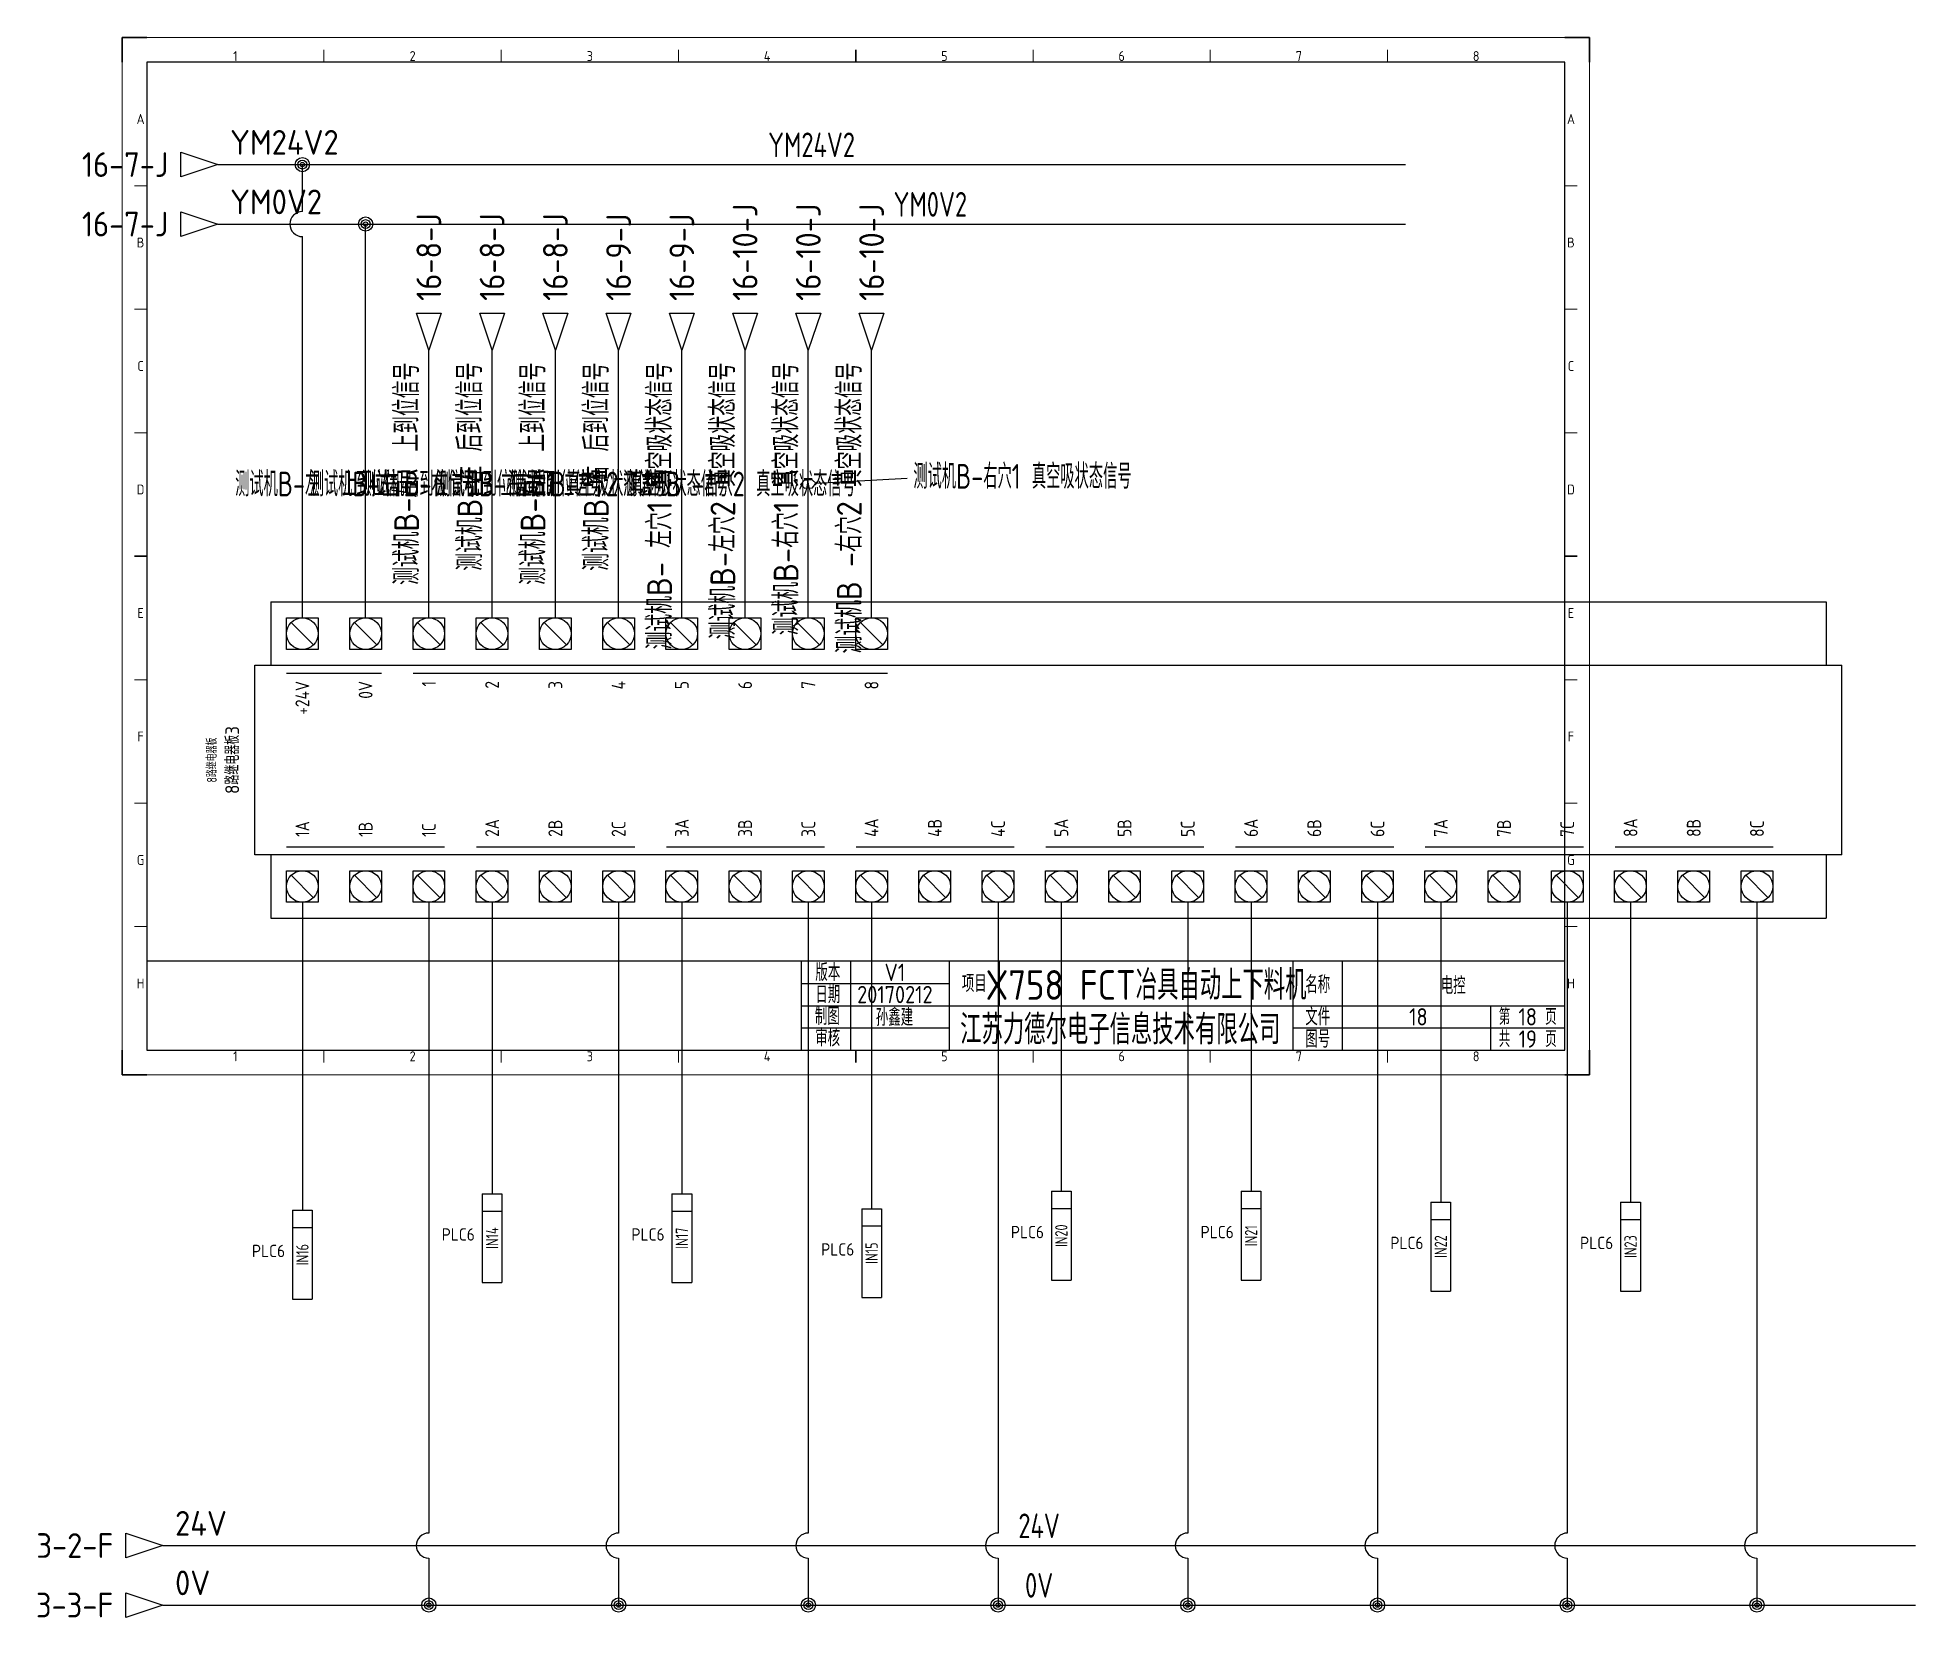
# Model space of a CAD drawing. Header units: millimetres. Extents: x 2012 to 2392, y 1278 to 1597.
import ezdxf
from ezdxf.enums import TextEntityAlignment as Align

# ---------------------------------------------------------------- set-up
doc = ezdxf.new("R2010")
doc.units = ezdxf.units.MM
for name, color, linetype in [('AE_BOR', 1, 'Continuous'), ('DESC', 150, 'Continuous'), ('SYMS', 7, 'Continuous'), ('TAGS', 150, 'Continuous'), ('TERMS', 123, 'Continuous'), ('WIRENO', 72, 'Continuous'), ('WIREREF_DEST', 52, 'Continuous'), ('WIRES', 7, 'Continuous'), ('XREF', 7, 'Continuous'), ('图框_标题栏属性', 1, 'Continuous'), ('图框_标题栏文字', 6, 'Continuous')]:
    doc.layers.add(name, color=color, linetype=linetype)
doc.styles.add('ACGBTS', font='ISOCP.SHX')
doc.styles.get("Standard").update_dxf_attribs({"font": 'arial.ttf'})
doc.styles.add('WD_IEC', font='ISOCP2.shx', dxfattribs={"height": 4, "bigfont": 'gbcbig.shx'})
doc.styles.add('工程字', font='gbenor.shx', dxfattribs={"bigfont": 'gbcbig.shx'})

# ---------------------------------------------------------------- blocks, each defined once
blk = doc.blocks.new('Border')
for p, q in [((584, 410), (10, 410)), ((10, 410), (10, 10)), ((584, 10), (584, 410)), ((10, 10), (584, 10))]:
    blk.add_line(p, q)
at = {"layer": 'AE_BOR', "color": 1, "lineweight": 30}
for p, q in [((10, 420), (0, 420)), ((0, 420), (0, 410)), ((594, 420), (584, 420)), ((594, 410), (594, 420)), ((297, 410), (297, 415)), ((5, 210), (10, 210)), ((584, 210), (589, 210)), ((0, 0), (0, 10)), ((297, 5), (297, 10)), ((594, 0), (594, 10)), ((0, 0), (10, 0)), ((594, 0), (584, 0))]:
    blk.add_line(p, q, dxfattribs=at)
at = {"layer": 'AE_BOR', "color": 1, "lineweight": 15}
for p, q in [((0, 420), (594, 420)), ((0, 0), (0, 420)), ((594, 420), (594, 0)), ((81.75, 410), (81.75, 415)), ((153.5, 410), (153.5, 415)), ((225.25, 410), (225.25, 415)), ((368.75, 410), (368.75, 415)), ((440.5, 410), (440.5, 415)), ((512.25, 410), (512.25, 415)), ((10, 360), (5, 360)), ((589, 360), (584, 360)), ((10, 310), (5, 310)), ((589, 310), (584, 310)), ((10, 260), (5, 260)), ((589, 260), (584, 260)), ((10, 160), (5, 160)), ((589, 160), (584, 160)), ((10, 110), (5, 110)), ((589, 110), (584, 110)), ((10, 60), (5, 60)), ((589, 60), (584, 60)), ((81.75, 5), (81.75, 10)), ((153.5, 5), (153.5, 10)), ((225.25, 5), (225.25, 10)), ((368.75, 5), (368.75, 10)), ((440.5, 5), (440.5, 10)), ((512.25, 5), (512.25, 10)), ((594, 0), (0, 0))]:
    blk.add_line(p, q, dxfattribs=at)
at = {"layer": 'AE_BOR', "color": 1, "lineweight": 15, "style": 'ACGBTS'}
for s, p in [('1', (45.875, 412.5)), ('2', (117.625, 412.5)), ('3', (189.375, 412.5)), ('4', (261.125, 412.5)), ('5', (332.875, 412.5)), ('6', (404.625, 412.5)), ('7', (476.375, 412.5)), ('8', (548.125, 412.5)), ('A', (7.5, 387)), ('A', (586.5, 387)), ('B', (7.5, 337)), ('B', (586.5, 337)), ('C', (7.5, 287)), ('C', (586.5, 287)), ('D', (7.5, 237)), ('D', (586.5, 237)), ('E', (7.5, 187)), ('E', (586.5, 187)), ('F', (7.5, 137)), ('F', (586.5, 137)), ('G', (7.5, 87)), ('G', (586.5, 87)), ('H', (7.5, 37)), ('H', (586.5, 37)), ('1', (45.875, 7.5)), ('2', (117.625, 7.5)), ('3', (189.375, 7.5)), ('4', (261.125, 7.5)), ('5', (332.875, 7.5)), ('6', (404.625, 7.5)), ('7', (476.375, 7.5)), ('8', (548.125, 7.5))]:
    blk.add_text(s, height=4, dxfattribs=at).set_placement(p, align=Align.MIDDLE)
blk = doc.blocks.new('LdrDkA4')
for p, q in [((132.5, 0), (132.5, 18)), ((142.5, 0), (142.5, 18)), ((162.5, 0), (162.5, 18)), ((162.5, 0), (162.5, 18)), ((162.5, 0), (162.5, 18)), ((172.5, 18), (172.5, 13.5)), ((232, 0), (232, 18)), ((242, 0), (242, 18)), ((132.5, 13.5), (162.5, 13.5)), ((172.5, 13.5), (172.5, 9)), ((132.5, 9), (162.99, 9)), ((162.5, 9), (287, 9)), ((272, 0), (272, 9)), ((132.5, 4.5), (162.5, 4.5)), ((232, 4.5), (287, 4.5)), ((142.5, 2.09), (142.5, 2.09)), ((142.5, 2.09), (142.5, 2.09))]:
    blk.add_line(p, q)
blk.add_lwpolyline([(132.5, 18), (0, 18), (0, 0), (132.5, 0)], close=True)
blk.add_lwpolyline([(132.5, 0), (287, 0), (287, 18), (132.5, 18)])
at = {"flags": 9}
blk.add_attdef('WD_TB', (0, 0), '', height=2.5, dxfattribs=at)
at = {"layer": '图框_标题栏属性', "style": '工程字'}
for tag, height, p in [('版本', 3.5, (151.42, 15.75)), ('项目', 6, (202.25, 13.5)), ('名称', 3.5, (264.42, 13.27)), ('日期', 3.5, (151.42, 11.25)), ('制图', 3.5, (151.34, 6.85)), ('公司名称', 6, (197.03, 4.5)), ('文件', 3.5, (257.37, 6.75)), ('页数', 3.5, (279.5, 6.75)), ('审核', 3.5, (151.65, 2.36)), ('图号', 3.5, (257.37, 2.25)), ('总数', 3.5, (279.5, 2.25))]:
    blk.add_attdef(tag, text='', height=height, dxfattribs=at).set_placement(p, align=Align.MIDDLE)
at = {"layer": '图框_标题栏文字', "style": '工程字'}
for s, height, p in [('版本', 3.5, (137.85, 15.75)), ('项目', 3.5, (167.5, 13.5)), ('名称', 3.5, (237, 13.27)), ('日期', 3.5, (137.85, 11.25)), ('制图', 3.5, (137.75, 6.85)), ('文件', 3.5, (237, 6.75)), ('第    页', 3.25, (279.5, 6.75)), ('审核', 3.5, (137.81, 2.51)), ('图号', 3.5, (237, 2.25)), ('共    页', 3.25, (279.5, 2.25))]:
    blk.add_text(s, height=height, dxfattribs=at).set_placement(p, align=Align.MIDDLE_CENTER)
blk = doc.blocks.new('PLC8_8继电器板')
for p, q in [((-200.82, 40.95), (-200.82, 24.95)), ((-200.82, 40.95), (192.68, 40.95)), ((192.68, 40.95), (192.68, 24.95)), ((-196.82, 36.95), (-188.82, 36.95)), ((-196.82, 28.95), (-196.82, 36.95)), ((-195.65, 35.78), (-189.99, 30.12)), ((-188.82, 36.95), (-188.82, 28.95)), ((-180.82, 36.95), (-172.82, 36.95)), ((-180.82, 28.95), (-180.82, 36.95)), ((-179.65, 35.78), (-173.99, 30.12)), ((-172.82, 36.95), (-172.82, 28.95)), ((-164.82, 36.95), (-156.82, 36.95)), ((-164.82, 28.95), (-164.82, 36.95)), ((-163.65, 35.78), (-157.99, 30.12)), ((-156.82, 36.95), (-156.82, 28.95)), ((-148.82, 36.95), (-140.82, 36.95)), ((-148.82, 36.95), (-140.82, 36.95)), ((-148.82, 28.95), (-148.82, 36.95)), ((-148.82, 28.95), (-148.82, 36.95)), ((-147.65, 35.78), (-141.99, 30.12)), ((-140.82, 36.95), (-140.82, 28.95)), ((-140.82, 36.95), (-140.82, 28.95)), ((-132.82, 36.95), (-124.82, 36.95)), ((-132.82, 28.95), (-132.82, 36.95)), ((-131.65, 35.78), (-125.99, 30.12)), ((-124.82, 36.95), (-124.82, 28.95)), ((-116.82, 36.95), (-108.82, 36.95)), ((-116.82, 28.95), (-116.82, 36.95)), ((-115.65, 35.78), (-109.99, 30.12)), ((-108.82, 36.95), (-108.82, 28.95)), ((-100.82, 36.95), (-92.82, 36.95)), ((-100.82, 28.95), (-100.82, 36.95)), ((-99.65, 35.78), (-93.99, 30.12)), ((-92.82, 36.95), (-92.82, 28.95)), ((-84.82, 36.95), (-76.82, 36.95)), ((-84.82, 36.95), (-76.82, 36.95)), ((-84.82, 28.95), (-84.82, 36.95)), ((-84.82, 28.95), (-84.82, 36.95)), ((-83.65, 35.78), (-77.99, 30.12)), ((-76.82, 36.95), (-76.82, 28.95)), ((-76.82, 36.95), (-76.82, 28.95)), ((-68.82, 36.95), (-60.82, 36.95)), ((-68.82, 28.95), (-68.82, 36.95)), ((-67.65, 35.78), (-61.99, 30.12)), ((-60.82, 36.95), (-60.82, 28.95)), ((-52.82, 36.95), (-44.82, 36.95)), ((-52.82, 28.95), (-52.82, 36.95)), ((-51.65, 35.78), (-45.99, 30.12)), ((-44.82, 36.95), (-44.82, 28.95)), ((-188.82, 28.95), (-196.82, 28.95)), ((-172.82, 28.95), (-180.82, 28.95)), ((-156.82, 28.95), (-164.82, 28.95)), ((-140.82, 28.95), (-148.82, 28.95)), ((-140.82, 28.95), (-148.82, 28.95)), ((-124.82, 28.95), (-132.82, 28.95)), ((-108.82, 28.95), (-116.82, 28.95)), ((-92.82, 28.95), (-100.82, 28.95)), ((-76.82, 28.95), (-84.82, 28.95)), ((-76.82, 28.95), (-84.82, 28.95)), ((-60.82, 28.95), (-68.82, 28.95)), ((-44.82, 28.95), (-52.82, 28.95)), ((-204.82, -23.05), (-204.82, 24.95)), ((-204.82, 24.95), (196.68, 24.95)), ((196.68, -23.05), (196.68, 24.95)), ((-196.82, 22.95), (-172.82, 22.95)), ((-164.82, 22.95), (-44.82, 22.95)), ((196.68, -23.05), (-204.82, -23.05)), ((-200.82, -23.05), (-200.82, -39.05)), ((-196.82, -21.05), (-156.82, -21.05)), ((-148.72, -21.05), (-108.72, -21.05)), ((-100.72, -21.05), (-60.72, -21.05)), ((-52.72, -21.05), (-12.72, -21.05)), ((-4.72, -21.05), (35.28, -21.05)), ((43.28, -21.05), (83.28, -21.05)), ((91.28, -21.05), (131.28, -21.05)), ((139.28, -21.05), (179.28, -21.05)), ((192.68, -23.05), (192.68, -39.05)), ((-196.82, -35.05), (-196.82, -27.05)), ((-196.82, -27.05), (-188.82, -27.05)), ((-195.65, -28.22), (-189.99, -33.88)), ((-188.82, -27.05), (-188.82, -35.05)), ((-180.82, -35.05), (-180.82, -27.05)), ((-180.82, -35.05), (-180.82, -27.05)), ((-180.82, -27.05), (-172.82, -27.05)), ((-180.82, -27.05), (-172.82, -27.05)), ((-179.65, -28.22), (-173.99, -33.88)), ((-172.82, -27.05), (-172.82, -35.05)), ((-172.82, -27.05), (-172.82, -35.05)), ((-164.82, -35.05), (-164.82, -27.05)), ((-164.82, -35.05), (-164.82, -27.05)), ((-164.82, -27.05), (-156.82, -27.05)), ((-164.82, -27.05), (-156.82, -27.05)), ((-163.65, -28.22), (-157.99, -33.88)), ((-156.82, -27.05), (-156.82, -35.05)), ((-156.82, -27.05), (-156.82, -35.05)), ((-148.82, -35.05), (-148.82, -27.05)), ((-148.82, -35.05), (-148.82, -27.05)), ((-148.82, -27.05), (-140.82, -27.05)), ((-148.82, -27.05), (-140.82, -27.05)), ((-147.65, -28.22), (-141.99, -33.88)), ((-140.82, -27.05), (-140.82, -35.05)), ((-140.82, -27.05), (-140.82, -35.05)), ((-132.82, -35.05), (-132.82, -27.05)), ((-132.82, -35.05), (-132.82, -27.05)), ((-132.82, -27.05), (-124.82, -27.05)), ((-132.82, -27.05), (-124.82, -27.05)), ((-131.65, -28.22), (-125.99, -33.88)), ((-124.82, -27.05), (-124.82, -35.05)), ((-124.82, -27.05), (-124.82, -35.05)), ((-116.82, -35.05), (-116.82, -27.05)), ((-116.82, -35.05), (-116.82, -27.05)), ((-116.82, -27.05), (-108.82, -27.05)), ((-116.82, -27.05), (-108.82, -27.05)), ((-115.65, -28.22), (-109.99, -33.88)), ((-108.82, -27.05), (-108.82, -35.05)), ((-108.82, -27.05), (-108.82, -35.05)), ((-100.82, -35.05), (-100.82, -27.05)), ((-100.82, -35.05), (-100.82, -27.05)), ((-100.82, -27.05), (-92.82, -27.05)), ((-100.82, -27.05), (-92.82, -27.05)), ((-99.65, -28.22), (-93.99, -33.88)), ((-92.82, -27.05), (-92.82, -35.05)), ((-92.82, -27.05), (-92.82, -35.05)), ((-84.82, -35.05), (-84.82, -27.05)), ((-84.82, -35.05), (-84.82, -27.05)), ((-84.82, -27.05), (-76.82, -27.05)), ((-84.82, -27.05), (-76.82, -27.05)), ((-83.65, -28.22), (-77.99, -33.88)), ((-76.82, -27.05), (-76.82, -35.05)), ((-76.82, -27.05), (-76.82, -35.05)), ((-68.82, -35.05), (-68.82, -27.05)), ((-68.82, -35.05), (-68.82, -27.05)), ((-68.82, -27.05), (-60.82, -27.05)), ((-68.82, -27.05), (-60.82, -27.05)), ((-67.65, -28.22), (-61.99, -33.88)), ((-60.82, -27.05), (-60.82, -35.05)), ((-60.82, -27.05), (-60.82, -35.05)), ((-52.82, -35.05), (-52.82, -27.05)), ((-52.82, -35.05), (-52.82, -27.05)), ((-52.82, -27.05), (-44.82, -27.05)), ((-52.82, -27.05), (-44.82, -27.05)), ((-51.65, -28.22), (-45.99, -33.88)), ((-44.82, -27.05), (-44.82, -35.05)), ((-44.82, -27.05), (-44.82, -35.05)), ((-36.82, -35.05), (-36.82, -27.05)), ((-36.82, -35.05), (-36.82, -27.05)), ((-36.82, -27.05), (-28.82, -27.05)), ((-36.82, -27.05), (-28.82, -27.05)), ((-35.65, -28.22), (-29.99, -33.88)), ((-28.82, -27.05), (-28.82, -35.05)), ((-28.82, -27.05), (-28.82, -35.05)), ((-20.82, -35.05), (-20.82, -27.05)), ((-20.82, -35.05), (-20.82, -27.05)), ((-20.82, -27.05), (-12.82, -27.05)), ((-20.82, -27.05), (-12.82, -27.05)), ((-19.65, -28.22), (-13.99, -33.88)), ((-12.82, -27.05), (-12.82, -35.05)), ((-12.82, -27.05), (-12.82, -35.05)), ((-4.82, -35.05), (-4.82, -27.05)), ((-4.82, -35.05), (-4.82, -27.05)), ((-4.82, -27.05), (3.18, -27.05)), ((-4.82, -27.05), (3.18, -27.05)), ((-3.65, -28.22), (2.01, -33.88)), ((3.18, -27.05), (3.18, -35.05)), ((3.18, -27.05), (3.18, -35.05)), ((11.18, -35.05), (11.18, -27.05)), ((11.18, -35.05), (11.18, -27.05)), ((11.18, -27.05), (19.18, -27.05)), ((11.18, -27.05), (19.18, -27.05)), ((12.35, -28.22), (18.01, -33.88)), ((19.18, -27.05), (19.18, -35.05)), ((19.18, -27.05), (19.18, -35.05)), ((27.18, -35.05), (27.18, -27.05)), ((27.18, -35.05), (27.18, -27.05)), ((27.18, -27.05), (35.18, -27.05)), ((27.18, -27.05), (35.18, -27.05)), ((28.35, -28.22), (34.01, -33.88)), ((35.18, -27.05), (35.18, -35.05)), ((35.18, -27.05), (35.18, -35.05)), ((43.18, -35.05), (43.18, -27.05)), ((43.18, -35.05), (43.18, -27.05)), ((43.18, -27.05), (51.18, -27.05)), ((43.18, -27.05), (51.18, -27.05)), ((44.35, -28.22), (50.01, -33.88)), ((51.18, -27.05), (51.18, -35.05)), ((51.18, -27.05), (51.18, -35.05)), ((59.18, -35.05), (59.18, -27.05)), ((59.18, -35.05), (59.18, -27.05)), ((59.18, -27.05), (67.18, -27.05)), ((59.18, -27.05), (67.18, -27.05)), ((60.35, -28.22), (66.01, -33.88)), ((67.18, -27.05), (67.18, -35.05)), ((67.18, -27.05), (67.18, -35.05)), ((75.18, -35.05), (75.18, -27.05)), ((75.18, -35.05), (75.18, -27.05)), ((75.18, -27.05), (83.18, -27.05)), ((75.18, -27.05), (83.18, -27.05)), ((76.35, -28.22), (82.01, -33.88)), ((83.18, -27.05), (83.18, -35.05)), ((83.18, -27.05), (83.18, -35.05)), ((91.18, -35.05), (91.18, -27.05)), ((91.18, -35.05), (91.18, -27.05)), ((91.18, -27.05), (99.18, -27.05)), ((91.18, -27.05), (99.18, -27.05)), ((92.35, -28.22), (98.01, -33.88)), ((99.18, -27.05), (99.18, -35.05)), ((99.18, -27.05), (99.18, -35.05)), ((107.18, -35.05), (107.18, -27.05)), ((107.18, -35.05), (107.18, -27.05)), ((107.18, -27.05), (115.18, -27.05)), ((107.18, -27.05), (115.18, -27.05)), ((108.35, -28.22), (114.01, -33.88)), ((115.18, -27.05), (115.18, -35.05)), ((115.18, -27.05), (115.18, -35.05)), ((123.18, -35.05), (123.18, -27.05)), ((123.18, -35.05), (123.18, -27.05)), ((123.18, -27.05), (131.18, -27.05)), ((123.18, -27.05), (131.18, -27.05)), ((124.35, -28.22), (130.01, -33.88)), ((131.18, -27.05), (131.18, -35.05)), ((131.18, -27.05), (131.18, -35.05)), ((139.18, -35.05), (139.18, -27.05)), ((139.18, -35.05), (139.18, -27.05)), ((139.18, -27.05), (147.18, -27.05)), ((139.18, -27.05), (147.18, -27.05)), ((140.35, -28.22), (146.01, -33.88)), ((147.18, -27.05), (147.18, -35.05)), ((147.18, -27.05), (147.18, -35.05)), ((155.18, -35.05), (155.18, -27.05)), ((155.18, -35.05), (155.18, -27.05)), ((155.18, -27.05), (163.18, -27.05)), ((155.18, -27.05), (163.18, -27.05)), ((156.35, -28.22), (162.01, -33.88)), ((163.18, -27.05), (163.18, -35.05)), ((163.18, -27.05), (163.18, -35.05)), ((171.18, -35.05), (171.18, -27.05)), ((171.18, -35.05), (171.18, -27.05)), ((171.18, -27.05), (179.18, -27.05)), ((171.18, -27.05), (179.18, -27.05)), ((172.35, -28.22), (178.01, -33.88)), ((179.18, -27.05), (179.18, -35.05)), ((179.18, -27.05), (179.18, -35.05)), ((-188.82, -35.05), (-196.82, -35.05)), ((-172.82, -35.05), (-180.82, -35.05)), ((-172.82, -35.05), (-180.82, -35.05)), ((-156.82, -35.05), (-164.82, -35.05)), ((-156.82, -35.05), (-164.82, -35.05)), ((-140.82, -35.05), (-148.82, -35.05)), ((-140.82, -35.05), (-148.82, -35.05)), ((-124.82, -35.05), (-132.82, -35.05)), ((-124.82, -35.05), (-132.82, -35.05)), ((-108.82, -35.05), (-116.82, -35.05)), ((-108.82, -35.05), (-116.82, -35.05)), ((-92.82, -35.05), (-100.82, -35.05)), ((-92.82, -35.05), (-100.82, -35.05)), ((-76.82, -35.05), (-84.82, -35.05)), ((-76.82, -35.05), (-84.82, -35.05)), ((-60.82, -35.05), (-68.82, -35.05)), ((-60.82, -35.05), (-68.82, -35.05)), ((-44.82, -35.05), (-52.82, -35.05)), ((-44.82, -35.05), (-52.82, -35.05)), ((-28.82, -35.05), (-36.82, -35.05)), ((-28.82, -35.05), (-36.82, -35.05)), ((-12.82, -35.05), (-20.82, -35.05)), ((-12.82, -35.05), (-20.82, -35.05)), ((3.18, -35.05), (-4.82, -35.05)), ((3.18, -35.05), (-4.82, -35.05)), ((19.18, -35.05), (11.18, -35.05)), ((19.18, -35.05), (11.18, -35.05)), ((35.18, -35.05), (27.18, -35.05)), ((35.18, -35.05), (27.18, -35.05)), ((51.18, -35.05), (43.18, -35.05)), ((51.18, -35.05), (43.18, -35.05)), ((67.18, -35.05), (59.18, -35.05)), ((67.18, -35.05), (59.18, -35.05)), ((83.18, -35.05), (75.18, -35.05)), ((83.18, -35.05), (75.18, -35.05)), ((99.18, -35.05), (91.18, -35.05)), ((99.18, -35.05), (91.18, -35.05)), ((115.18, -35.05), (107.18, -35.05)), ((115.18, -35.05), (107.18, -35.05)), ((131.18, -35.05), (123.18, -35.05)), ((131.18, -35.05), (123.18, -35.05)), ((147.18, -35.05), (139.18, -35.05)), ((147.18, -35.05), (139.18, -35.05)), ((163.18, -35.05), (155.18, -35.05)), ((163.18, -35.05), (155.18, -35.05)), ((179.18, -35.05), (171.18, -35.05)), ((179.18, -35.05), (171.18, -35.05)), ((-200.82, -39.05), (192.68, -39.05))]:
    blk.add_line(p, q)
for centre in [(-192.82, 32.95), (-176.82, 32.95), (-160.82, 32.95), (-144.82, 32.95), (-128.82, 32.95), (-112.82, 32.95), (-96.82, 32.95), (-80.82, 32.95), (-64.82, 32.95), (-48.82, 32.95), (-192.82, -31.05), (-176.82, -31.05), (-160.82, -31.05), (-144.82, -31.05), (-128.82, -31.05), (-112.82, -31.05), (-96.82, -31.05), (-80.82, -31.05), (-64.82, -31.05), (-48.82, -31.05), (-32.82, -31.05), (-16.82, -31.05), (-0.82, -31.05), (15.18, -31.05), (31.18, -31.05), (47.18, -31.05), (63.18, -31.05), (79.18, -31.05), (95.18, -31.05), (111.18, -31.05), (127.18, -31.05), (143.18, -31.05), (159.18, -31.05), (175.18, -31.05)]:
    blk.add_circle(centre, 4)
at = {"style": 'WD_IEC', "width": 0.9}
for tag, p in [('TERM42', (-174.82, 38.18)), ('TERM43', (-158.82, 38.18)), ('TERM44', (-142.82, 38.18)), ('TERM45', (-126.82, 38.18)), ('TERM46', (-110.82, 38.18)), ('TERM47', (-94.82, 38.18)), ('TERM48', (-78.82, 38.18)), ('TERM49', (-62.82, 38.18)), ('TERM50', (-46.82, 38.18)), ('TERM41', (-190.82, 38.18))]:
    blk.add_attdef(tag, text='', height=2.5, rotation=90, dxfattribs=at).set_placement(p, align=Align.TOP_LEFT)
at = {"style": 'WD_IEC', "flags": 1}
for tag, p in [('X2TERM41', (-192.82, 36.95)), ('X2TERM42', (-176.82, 36.95)), ('X2TERM43', (-160.82, 36.95)), ('X2TERM44', (-144.82, 36.95)), ('X2TERM45', (-128.82, 36.95)), ('X2TERM46', (-112.82, 36.95)), ('X2TERM47', (-96.82, 36.95)), ('X2TERM48', (-80.82, 36.95)), ('X2TERM49', (-64.82, 36.95)), ('X2TERM50', (-48.82, 36.95)), ('X8TERM01', (-192.82, -35.05)), ('X8TERM02', (-176.82, -35.05)), ('X8TERM03', (-160.82, -35.05)), ('X8TERM04', (-144.82, -35.05)), ('X8TERM05', (-128.82, -35.05)), ('X8TERM06', (-112.82, -35.05)), ('X8TERM07', (-96.82, -35.05)), ('X8TERM08', (-80.82, -35.05)), ('X8TERM09', (-64.82, -35.05)), ('X8TERM10', (-48.82, -35.05)), ('X8TERM11', (-32.82, -35.05)), ('X8TERM12', (-16.82, -35.05)), ('X8TERM13', (-0.82, -35.05)), ('X8TERM14', (15.18, -35.05)), ('X8TERM15', (31.18, -35.05)), ('X8TERM16', (47.18, -35.05)), ('X8TERM17', (63.18, -35.05)), ('X8TERM18', (79.18, -35.05)), ('X8TERM19', (95.18, -35.05)), ('X8TERM20', (111.18, -35.05)), ('X8TERM21', (127.18, -35.05)), ('X8TERM22', (143.18, -35.05)), ('X8TERM23', (159.18, -35.05)), ('X8TERM24', (175.18, -35.05))]:
    blk.add_attdef(tag, p, '', height=0.35, rotation=90, dxfattribs=at)
at = {"style": 'WD_IEC', "width": 0.9}
for tag, p in [('TERMDESC41', (-192.82, 20.95)), ('TERMDESC42', (-176.82, 20.95)), ('TERMDESC43', (-160.82, 20.95)), ('TERMDESC44', (-144.82, 20.95)), ('TERMDESC45', (-128.82, 20.95)), ('TERMDESC46', (-112.82, 20.95)), ('TERMDESC47', (-96.82, 20.95)), ('TERMDESC48', (-80.82, 20.95)), ('TERMDESC49', (-64.82, 20.95)), ('TERMDESC50', (-48.82, 20.95))]:
    blk.add_attdef(tag, text='', height=3.5, rotation=90, dxfattribs=at).set_placement(p, align=Align.MIDDLE_RIGHT)
at = {"style": 'WD_IEC', "width": 0.8}
blk.add_attdef('WDTAGALT', (-242.82, -11.05), '', height=4, rotation=90, dxfattribs=at)
at = {"linetype": 'Continuous', "style": 'WD_IEC', "flags": 9}
for tag, p in [('ASSYCODE', (-231.81, 8.31)), ('FAMILY', (-231.03, 8.34))]:
    blk.add_attdef(tag, text='', height=0.32, rotation=90, dxfattribs=at).set_placement(p, align=Align.CENTER)
at = {"style": 'WD_IEC'}
for tag, p in [('LINE1', (-223.53, 0.95)), ('LINE2', (-218.53, 0.95)), ('TAG1', (-208.82, 0.95))]:
    blk.add_attdef(tag, text='', height=3.5, rotation=90, dxfattribs=at).set_placement(p, align=Align.CENTER)
for tag, width, p in [('INST', 0.8, (-238.98, 0.95)), ('LOC', 0.8, (-235.54, 0.95)), ('MFG', 0.8, (-231.53, 0.95)), ('CAT', 0.9, (-228.03, 0.95)), ('DESC', 0.8, (-214.48, 0.95))]:
    blk.add_attdef(tag, text='', height=2.5, rotation=90, dxfattribs=dict(at, width=width)).set_placement(p, align=Align.CENTER)
at = {"style": 'WD_IEC', "width": 0.9}
for tag, p in [('TERMDESC01', (-192.82, -18.5)), ('TERMDESC02', (-176.82, -18.5)), ('TERMDESC03', (-160.82, -18.5)), ('TERMDESC04', (-144.82, -18.5)), ('TERMDESC05', (-128.82, -18.5)), ('TERMDESC06', (-112.82, -18.5)), ('TERMDESC07', (-96.82, -18.5)), ('TERMDESC08', (-80.82, -18.5)), ('TERMDESC09', (-64.82, -18.5)), ('TERMDESC10', (-48.82, -18.5)), ('TERMDESC11', (-32.82, -18.5)), ('TERMDESC12', (-16.82, -18.5)), ('TERMDESC13', (-0.82, -18.5)), ('TERMDESC14', (15.18, -18.5)), ('TERMDESC15', (31.18, -18.5)), ('TERMDESC16', (47.18, -18.5)), ('TERMDESC17', (63.18, -18.5)), ('TERMDESC18', (79.18, -18.5)), ('TERMDESC19', (95.18, -18.5)), ('TERMDESC20', (111.18, -18.5)), ('TERMDESC21', (127.18, -18.5)), ('TERMDESC22', (143.18, -18.5)), ('TERMDESC23', (159.18, -18.5)), ('TERMDESC24', (175.18, -18.5))]:
    blk.add_attdef(tag, text='', height=3.5, rotation=90, dxfattribs=at).set_placement(p, align=Align.MIDDLE_LEFT)
for tag, p in [('TERM01', (-190.82, -35.96)), ('TERM02', (-174.82, -36.1)), ('TERM03', (-158.82, -36.1)), ('TERM04', (-142.82, -36.1)), ('TERM05', (-126.82, -36.1)), ('TERM06', (-110.82, -36.1)), ('TERM07', (-94.82, -36.1)), ('TERM08', (-78.82, -36.1)), ('TERM09', (-62.82, -36.1)), ('TERM10', (-46.82, -36.1)), ('TERM11', (-30.82, -36.1)), ('TERM12', (-14.82, -36.1)), ('TERM13', (1.18, -36.1)), ('TERM14', (17.18, -36.1)), ('TERM15', (33.18, -36.1)), ('TERM16', (49.18, -36.1)), ('TERM17', (65.18, -36.1)), ('TERM18', (81.18, -36.1)), ('TERM19', (97.18, -36.1)), ('TERM20', (113.18, -36.1)), ('TERM21', (129.18, -36.1)), ('TERM22', (145.18, -36.1)), ('TERM23', (161.18, -36.1)), ('TERM24', (177.18, -36.1))]:
    blk.add_attdef(tag, text='', height=2.5, rotation=90, dxfattribs=at).set_placement(p, align=Align.TOP_RIGHT)
blk = doc.blocks.new('HA1D3')
blk.add_lwpolyline([(0, 0), (-3.75, -1.25), (-3.75, 1.25)], close=True)
at = {"style": 'WD_IEC', "flags": 1}
blk.add_attdef('SIGCODE', text='', height=1, dxfattribs=at).set_placement((-2.5, 1.8), align=Align.RIGHT)
at = {"style": 'WD_IEC'}
for tag, p, height, flags in [('WIRENO', (1.25, 1), 2.5, 8), ('X1TERM01', (0, 0), 0.32, 1)]:
    blk.add_attdef(tag, p, '', height=height, dxfattribs=dict(at, flags=flags))
blk.add_attdef('XREF', text='', height=2.5, dxfattribs=at).set_placement((-5, 0), align=Align.MIDDLE_RIGHT)
blk.add_attdef('DESC1', text='', height=2.5, dxfattribs=at).set_placement((1.25, -1), align=Align.TOP_LEFT)
blk = doc.blocks.new('WD_WNH')
at = {"linetype": 'Continuous', "style": 'WD_IEC', "width": 0.8}
blk.add_attdef('WIRENO', text='', height=2.5, dxfattribs=at).set_placement((0, 0.75), align=Align.CENTER)
at = {"style": 'WD_IEC', "flags": 1}
for tag, p in [('W08USER', (0, 0.375)), ('W04USER', (0, 0.875)), ('W05USER', (0, 0.75)), ('W09USER', (0, 0.25)), ('W03USER', (0, 1)), ('W06USER', (0, 0.625)), ('W07USER', (0, 0.5)), ('W02USER', (0, 1.125)), ('W01USER', (0, 1.25)), ('W10USER', (0, 0.125))]:
    blk.add_attdef(tag, text='', height=0.08, dxfattribs=at).set_placement(p, align=Align.CENTER)
blk = doc.blocks.new('WDDOT')
for radius in [0.72, 0.449, 0.223]:
    blk.add_circle((0, 0), radius)
blk = doc.blocks.new('HA1D2')
blk.add_lwpolyline([(0, 0), (-1.25, 3.75), (1.25, 3.75)], close=True)
at = {"style": 'WD_IEC'}
blk.add_attdef('XREF', text='', height=2.5, rotation=90, dxfattribs=at).set_placement((0, 5), align=Align.MIDDLE_LEFT)
at = {"style": 'WD_IEC', "flags": 1}
blk.add_attdef('SIGCODE', text='', height=1, dxfattribs=at).set_placement((-2.5, 1.8), align=Align.RIGHT)
blk.add_attdef('X8TERM01', (0, 0), '', height=0.32, dxfattribs=at)
at = {"style": 'WD_IEC', "flags": 8}
blk.add_attdef('WIRENO', text='', height=2.5, rotation=90, dxfattribs=at).set_placement((-1, -1.25), align=Align.RIGHT)
at = {"style": 'WD_IEC'}
blk.add_attdef('DESC1', text='', height=2.5, rotation=90, dxfattribs=at).set_placement((1, -1.25), align=Align.TOP_RIGHT)
blk = doc.blocks.new('PLCIOI1TV')
for p, q in [((-2, 9), (-2, -9)), ((-2, 9), (2, 9)), ((2, 9), (2, -9)), ((-2, 5.5), (2, 5.5)), ((-2, -9), (2, -9))]:
    blk.add_line(p, q)
at = {"style": 'WD_IEC', "width": 0.9}
blk.add_attdef('TERMDESC01', text='', height=2, rotation=90, dxfattribs=at).set_placement((2.25, 10), align=Align.TOP_LEFT)
at = {"style": 'WD_IEC', "width": 0.8}
for tag, p in [('INST', (-3.5, 6.5)), ('LOC', (-3.5, 3))]:
    blk.add_attdef(tag, text='', height=2.5, dxfattribs=at).set_placement(p, align=Align.RIGHT)
for tag, height, p in [('TERM01', 2, (0, 7.25)), ('TAGA01', 2.5, (0, 0))]:
    blk.add_attdef(tag, text='', height=height, rotation=90, dxfattribs=at).set_placement(p, align=Align.MIDDLE)
at = {"style": 'WD_IEC', "flags": 1}
blk.add_attdef('X2TERM01', text='', height=0.25, rotation=90, dxfattribs=at).set_placement((0, 9), align=Align.RIGHT)
at = {"style": 'WD_IEC', "width": 0.9}
blk.add_attdef('LINE1', text='', height=2.5, rotation=90, dxfattribs=at).set_placement((4.41, 1), align=Align.CENTER)
blk.add_attdef('LINE2', text='', height=2.5, rotation=90, dxfattribs=at).set_placement((5.02, 1), align=Align.TOP_CENTER)
at = {"style": 'WD_IEC'}
for tag, p in [('TAG1', (-3.5, -0.5)), ('XREF', (-3.5, -4.5))]:
    blk.add_attdef(tag, text='', height=2.5, dxfattribs=at).set_placement(p, align=Align.RIGHT)
at = {"linetype": 'Continuous', "style": 'WD_IEC', "flags": 9}
for tag, p in [('ASSYCODE', (-2.39, -1.18)), ('FAMILY', (-2.39, -7.68))]:
    blk.add_attdef(tag, text='', height=0.16, rotation=90, dxfattribs=at).set_placement(p, align=Align.CENTER)
at = {"style": 'WD_IEC'}
for tag, width, p in [('MFG', 0.8, (-7, -20)), ('DESC', 0.8, (-4, -20)), ('DESCA01', 0.9, (-0.5, -20)), ('DESCB01', 0.9, (2.5, -20)), ('DESCC01', 0.9, (5.5, -20)), ('DESCD01', 0.9, (8.5, -20)), ('DESCE01', 0.9, (11.5, -20)), ('CAT', 0.9, (-7, -27))]:
    blk.add_attdef(tag, text='', height=2.5, rotation=90, dxfattribs=dict(at, width=width)).set_placement(p, align=Align.RIGHT)
blk = doc.blocks.new('WD_WNV')
at = {"linetype": 'Continuous', "style": 'WD_IEC', "width": 0.8}
blk.add_attdef('WIRENO', text='', height=2.5, dxfattribs=at).set_placement((-1.6, 0), align=Align.MIDDLE_RIGHT)
at = {"style": 'WD_IEC', "flags": 1}
for tag, p in [('W08USER', (-1, 0.375)), ('W04USER', (-1, 0.875)), ('W05USER', (-1, 0.75)), ('W09USER', (-1, 0.25)), ('W03USER', (-1, 1)), ('W06USER', (-1, 0.625)), ('W07USER', (-1, 0.5)), ('W02USER', (-1, 1.125)), ('W01USER', (-1, 1.25)), ('W10USER', (-1, 0.125))]:
    blk.add_attdef(tag, text='', height=0.08, dxfattribs=at).set_placement(p, align=Align.CENTER)

msp = doc.modelspace()

# ---------------------------------------------------------------- linework, layer by layer
at = {"layer": 'WIRENO'}
msp.add_lwpolyline([(2188.22, 1508.15), (2169.77, 1507.12), (2168.94, 1507.86), (2167.35, 1507.77), (2166.6, 1506.94), (2167.44, 1506.19), (2169.02, 1506.28), (2169.4, 1506.7)], dxfattribs=at)
at = {"layer": 'WIRES'}
for p, q in [((2048.66, 1571.7), (2289.02, 1571.7)), ((2065.79, 1562.19), (2065.79, 1571.7)), ((2048.66, 1559.65), (2289.02, 1559.65)), ((2078.59, 1479.95), (2078.59, 1559.65)), ((2065.79, 1479.95), (2065.79, 1557.11)), ((2091.39, 1479.95), (2091.39, 1534.11)), ((2104.19, 1479.95), (2104.19, 1534.11)), ((2116.99, 1479.95), (2116.99, 1534.11)), ((2129.79, 1479.95), (2129.79, 1534.11)), ((2142.59, 1479.95), (2142.59, 1534.11)), ((2155.39, 1479.95), (2155.39, 1534.11)), ((2168.19, 1479.95), (2168.19, 1534.11)), ((2180.99, 1479.95), (2180.99, 1534.11)), ((2065.79, 1422.35), (2065.79, 1360.01)), ((2091.39, 1422.35), (2091.39, 1294.66)), ((2104.19, 1422.35), (2104.19, 1363.35)), ((2129.79, 1422.35), (2129.79, 1294.66)), ((2142.59, 1422.35), (2142.59, 1363.35)), ((2168.19, 1422.35), (2168.19, 1294.66)), ((2180.99, 1422.35), (2180.99, 1360.32)), ((2206.59, 1422.35), (2206.59, 1294.66)), ((2219.39, 1422.35), (2219.39, 1363.84)), ((2244.99, 1422.35), (2244.99, 1294.66)), ((2257.79, 1422.35), (2257.79, 1363.84)), ((2283.39, 1422.35), (2283.39, 1294.66)), ((2296.19, 1422.35), (2296.19, 1361.64)), ((2321.79, 1422.35), (2321.79, 1294.66)), ((2334.59, 1422.35), (2334.59, 1361.64)), ((2360.19, 1422.35), (2360.19, 1294.66)), ((2037.53, 1292.12), (2392.26, 1292.12)), ((2091.39, 1289.58), (2091.39, 1279.77)), ((2129.79, 1289.58), (2129.79, 1279.77)), ((2168.19, 1289.58), (2168.19, 1279.77)), ((2206.59, 1289.58), (2206.59, 1279.77)), ((2244.99, 1289.58), (2244.99, 1279.77)), ((2283.39, 1289.58), (2283.39, 1279.77)), ((2321.79, 1289.58), (2321.79, 1279.77)), ((2360.19, 1289.58), (2360.19, 1279.77)), ((2037.53, 1280.07), (2392.26, 1280.07))]:
    msp.add_line(p, q, dxfattribs=at)
for centre in [(2065.79, 1559.65), (2091.39, 1292.12), (2129.79, 1292.12), (2168.19, 1292.12), (2206.59, 1292.12), (2244.99, 1292.12), (2283.39, 1292.12), (2321.79, 1292.12), (2360.19, 1292.12)]:
    msp.add_arc(centre, 2.54, 90, 270, dxfattribs=at)

# ---------------------------------------------------------------- block references
msp.add_blockref('LdrDkA4', (2034.29, 1392.42)).add_auto_attribs({'总数': '19', '页数': '18', '文件': '18', '名称': '电控', '公司名称': '江苏力德尔电子信息技术有限公司', '项目': 'X758 FCT冶具自动上下料机', '制图': '孙鑫建', '日期': '20170212', '版本': 'V1'})
at = {"layer": 'AE_BOR', "xscale": 0.5, "yscale": 0.5, "zscale": 0.5}
msp.add_blockref('Border', (2029.29, 1387.42), dxfattribs=at)
at = {"layer": 'SYMS'}
ref = msp.add_blockref('HA1D3', (2048.66, 1571.7), dxfattribs=dict(at, xscale=2, yscale=2, zscale=2))
ref.add_attrib('XREF', '16-7-J', dxfattribs={"layer": 'XREF', "height": 5, "style": 'WD_IEC'}).set_placement((2038.66, 1571.7), align=Align.MIDDLE_RIGHT)
ref.add_attrib('WIRENO', 'YM24V2', (2051.16, 1573.7), dxfattribs={"layer": 'WIREREF_DEST', "height": 5, "style": 'WD_IEC', "flags": 8})
at = {"layer": 'SYMS', "xscale": 2, "yscale": 2, "zscale": 2}
for p in [(2065.79, 1571.7), (2078.59, 1559.65), (2091.39, 1280.07), (2129.79, 1280.07), (2168.19, 1280.07), (2206.59, 1280.07), (2244.99, 1280.07), (2283.39, 1280.07), (2321.79, 1280.07), (2360.19, 1280.07)]:
    msp.add_blockref('WDDOT', p, dxfattribs=at)
at = {"layer": 'SYMS'}
ref = msp.add_blockref('HA1D3', (2048.66, 1559.65), dxfattribs=dict(at, xscale=2, yscale=2, zscale=2))
ref.add_attrib('XREF', '16-7-J', dxfattribs={"layer": 'XREF', "height": 5, "style": 'WD_IEC'}).set_placement((2038.66, 1559.65), align=Align.MIDDLE_RIGHT)
ref.add_attrib('WIRENO', 'YM0V2', (2051.16, 1561.65), dxfattribs={"layer": 'WIREREF_DEST', "height": 5, "style": 'WD_IEC', "flags": 8})
ref = msp.add_blockref('HA1D2', (2155.39, 1534.11), dxfattribs=dict(at, xscale=2, yscale=2, zscale=2))
ref.add_attrib('XREF', '16-10-J', dxfattribs={"layer": 'XREF', "height": 5, "rotation": 90, "style": 'WD_IEC'}).set_placement((2155.39, 1544.11), align=Align.MIDDLE_LEFT)
ref.add_attrib('WIRENO', '测试机B-左穴2 真空吸状态信号', dxfattribs={"layer": 'WIREREF_DEST', "height": 5, "rotation": 90, "style": 'WD_IEC', "flags": 8}).set_placement((2153.39, 1531.61), align=Align.RIGHT)
ref = msp.add_blockref('HA1D2', (2168.19, 1534.11), dxfattribs=dict(at, xscale=2, yscale=2, zscale=2))
ref.add_attrib('XREF', '16-10-J', dxfattribs={"layer": 'XREF', "height": 5, "rotation": 90, "style": 'WD_IEC'}).set_placement((2168.19, 1544.11), align=Align.MIDDLE_LEFT)
ref.add_attrib('WIRENO', '测试机B-右穴1 真空吸状态信号', dxfattribs={"layer": 'WIREREF_DEST', "height": 5, "rotation": 90, "style": 'WD_IEC', "flags": 8}).set_placement((2166.19, 1531.61), align=Align.RIGHT)
ref = msp.add_blockref('HA1D2', (2180.99, 1534.11), dxfattribs=dict(at, xscale=2, yscale=2, zscale=2))
ref.add_attrib('XREF', '16-10-J', dxfattribs={"layer": 'XREF', "height": 5, "rotation": 90, "style": 'WD_IEC'}).set_placement((2180.99, 1544.11), align=Align.MIDDLE_LEFT)
ref.add_attrib('WIRENO', '测试机B -右穴2 真空吸状态信号', dxfattribs={"layer": 'WIREREF_DEST', "height": 5, "rotation": 90, "style": 'WD_IEC', "flags": 8}).set_placement((2178.99, 1531.61), align=Align.RIGHT)
ref = msp.add_blockref('HA1D2', (2091.39, 1534.11), dxfattribs=dict(at, xscale=2, yscale=2, zscale=2))
ref.add_attrib('XREF', '16-8-J', dxfattribs={"layer": 'XREF', "height": 5, "rotation": 90, "style": 'WD_IEC'}).set_placement((2091.39, 1544.11), align=Align.MIDDLE_LEFT)
ref.add_attrib('WIRENO', '测试机B-左  上到位信号', dxfattribs={"layer": 'WIREREF_DEST', "height": 5, "rotation": 90, "style": 'WD_IEC', "flags": 8}).set_placement((2089.39, 1531.61), align=Align.RIGHT)
ref = msp.add_blockref('HA1D2', (2104.19, 1534.11), dxfattribs=dict(at, xscale=2, yscale=2, zscale=2))
ref.add_attrib('XREF', '16-8-J', dxfattribs={"layer": 'XREF', "height": 5, "rotation": 90, "style": 'WD_IEC'}).set_placement((2104.19, 1544.11), align=Align.MIDDLE_LEFT)
ref.add_attrib('WIRENO', '测试机B-左 后到位信号', dxfattribs={"layer": 'WIREREF_DEST', "height": 5, "rotation": 90, "style": 'WD_IEC', "flags": 8}).set_placement((2102.19, 1531.61), align=Align.RIGHT)
ref = msp.add_blockref('HA1D2', (2116.99, 1534.11), dxfattribs=dict(at, xscale=2, yscale=2, zscale=2))
ref.add_attrib('XREF', '16-8-J', dxfattribs={"layer": 'XREF', "height": 5, "rotation": 90, "style": 'WD_IEC'}).set_placement((2116.99, 1544.11), align=Align.MIDDLE_LEFT)
ref.add_attrib('WIRENO', '测试机B-右  上到位信号', dxfattribs={"layer": 'WIREREF_DEST', "height": 5, "rotation": 90, "style": 'WD_IEC', "flags": 8}).set_placement((2114.99, 1531.61), align=Align.RIGHT)
ref = msp.add_blockref('HA1D2', (2129.79, 1534.11), dxfattribs=dict(at, xscale=2, yscale=2, zscale=2))
ref.add_attrib('XREF', '16-9-J', dxfattribs={"layer": 'XREF', "height": 5, "rotation": 90, "style": 'WD_IEC'}).set_placement((2129.79, 1544.11), align=Align.MIDDLE_LEFT)
ref.add_attrib('WIRENO', '测试机B-右 后到位信号', dxfattribs={"layer": 'WIREREF_DEST', "height": 5, "rotation": 90, "style": 'WD_IEC', "flags": 8}).set_placement((2127.79, 1531.61), align=Align.RIGHT)
ref = msp.add_blockref('HA1D2', (2142.59, 1534.11), dxfattribs=dict(at, xscale=2, yscale=2, zscale=2))
ref.add_attrib('XREF', '16-9-J', dxfattribs={"layer": 'XREF', "height": 5, "rotation": 90, "style": 'WD_IEC'}).set_placement((2142.59, 1544.11), align=Align.MIDDLE_LEFT)
ref.add_attrib('WIRENO', '测试机B- 左穴1 真空吸状态信号', dxfattribs={"layer": 'WIREREF_DEST', "height": 5, "rotation": 90, "style": 'WD_IEC', "flags": 8}).set_placement((2140.59, 1531.61), align=Align.RIGHT)
ref = msp.add_blockref('PLC8_8继电器板', (2220.04, 1450.39), dxfattribs=dict(at, xscale=0.8, yscale=0.8, zscale=0.8))
ref.add_attrib('TERMDESC46', '4', dxfattribs={"layer": 'TERMS', "height": 2.8, "rotation": 90, "style": 'WD_IEC', "width": 0.9}).set_placement((2129.79, 1467.15), align=Align.MIDDLE_RIGHT)
ref.add_attrib('TERMDESC44', '2', dxfattribs={"layer": 'TERMS', "height": 2.8, "rotation": 90, "style": 'WD_IEC', "width": 0.9}).set_placement((2104.19, 1467.15), align=Align.MIDDLE_RIGHT)
ref.add_attrib('TERMDESC03', '1C', dxfattribs={"layer": 'TERMS', "height": 2.8, "rotation": 90, "style": 'WD_IEC', "width": 0.9}).set_placement((2091.39, 1435.59), align=Align.MIDDLE_LEFT)
ref.add_attrib('DESC', '8路继电器板', dxfattribs={"layer": 'DESC', "height": 2, "rotation": 90, "style": 'WD_IEC', "width": 0.8}).set_placement((2048.46, 1451.15), align=Align.CENTER)
ref.add_attrib('TAG1', '8路继电器板3', dxfattribs={"layer": 'TAGS', "height": 2.8, "rotation": 90, "style": 'WD_IEC'}).set_placement((2052.99, 1451.15), align=Align.CENTER)
ref.add_attrib('TERMDESC41', '+24V', dxfattribs={"layer": 'TERMS', "height": 2.8, "rotation": 90, "style": 'WD_IEC', "width": 0.9}).set_placement((2065.79, 1467.15), align=Align.MIDDLE_RIGHT)
ref.add_attrib('TERMDESC01', '1A', dxfattribs={"layer": 'TERMS', "height": 2.8, "rotation": 90, "style": 'WD_IEC', "width": 0.9}).set_placement((2065.79, 1435.59), align=Align.MIDDLE_LEFT)
ref.add_attrib('TERMDESC02', '1B', dxfattribs={"layer": 'TERMS', "height": 2.8, "rotation": 90, "style": 'WD_IEC', "width": 0.9}).set_placement((2078.59, 1435.59), align=Align.MIDDLE_LEFT)
ref.add_attrib('TERMDESC42', '0V', dxfattribs={"layer": 'TERMS', "height": 2.8, "rotation": 90, "style": 'WD_IEC', "width": 0.9}).set_placement((2078.59, 1467.15), align=Align.MIDDLE_RIGHT)
ref.add_attrib('TERMDESC43', '1', dxfattribs={"layer": 'TERMS', "height": 2.8, "rotation": 90, "style": 'WD_IEC', "width": 0.9}).set_placement((2091.39, 1467.15), align=Align.MIDDLE_RIGHT)
ref.add_attrib('TERMDESC45', '3', dxfattribs={"layer": 'TERMS', "height": 2.8, "rotation": 90, "style": 'WD_IEC', "width": 0.9}).set_placement((2116.99, 1467.15), align=Align.MIDDLE_RIGHT)
ref.add_attrib('TERMDESC50', '8', dxfattribs={"layer": 'TERMS', "height": 2.8, "rotation": 90, "style": 'WD_IEC', "width": 0.9}).set_placement((2180.99, 1467.15), align=Align.MIDDLE_RIGHT)
ref.add_attrib('TERMDESC48', '6', dxfattribs={"layer": 'TERMS', "height": 2.8, "rotation": 90, "style": 'WD_IEC', "width": 0.9}).set_placement((2155.39, 1467.15), align=Align.MIDDLE_RIGHT)
ref.add_attrib('TERMDESC47', '5', dxfattribs={"layer": 'TERMS', "height": 2.8, "rotation": 90, "style": 'WD_IEC', "width": 0.9}).set_placement((2142.59, 1467.15), align=Align.MIDDLE_RIGHT)
ref.add_attrib('TERMDESC49', '7', dxfattribs={"layer": 'TERMS', "height": 2.8, "rotation": 90, "style": 'WD_IEC', "width": 0.9}).set_placement((2168.19, 1467.15), align=Align.MIDDLE_RIGHT)
ref.add_attrib('TERMDESC04', '2A', dxfattribs={"layer": 'TERMS', "height": 2.8, "rotation": 90, "style": 'WD_IEC', "width": 0.9}).set_placement((2104.19, 1435.59), align=Align.MIDDLE_LEFT)
ref.add_attrib('TERMDESC06', '2C', dxfattribs={"layer": 'TERMS', "height": 2.8, "rotation": 90, "style": 'WD_IEC', "width": 0.9}).set_placement((2129.79, 1435.59), align=Align.MIDDLE_LEFT)
ref.add_attrib('TERMDESC05', '2B', dxfattribs={"layer": 'TERMS', "height": 2.8, "rotation": 90, "style": 'WD_IEC', "width": 0.9}).set_placement((2116.99, 1435.59), align=Align.MIDDLE_LEFT)
ref.add_attrib('TERMDESC07', '3A', dxfattribs={"layer": 'TERMS', "height": 2.8, "rotation": 90, "style": 'WD_IEC', "width": 0.9}).set_placement((2142.59, 1435.59), align=Align.MIDDLE_LEFT)
ref.add_attrib('TERMDESC09', '3C', dxfattribs={"layer": 'TERMS', "height": 2.8, "rotation": 90, "style": 'WD_IEC', "width": 0.9}).set_placement((2168.19, 1435.59), align=Align.MIDDLE_LEFT)
ref.add_attrib('TERMDESC08', '3B', dxfattribs={"layer": 'TERMS', "height": 2.8, "rotation": 90, "style": 'WD_IEC', "width": 0.9}).set_placement((2155.39, 1435.59), align=Align.MIDDLE_LEFT)
ref.add_attrib('TERMDESC10', '4A', dxfattribs={"layer": 'TERMS', "height": 2.8, "rotation": 90, "style": 'WD_IEC', "width": 0.9}).set_placement((2180.99, 1435.59), align=Align.MIDDLE_LEFT)
ref.add_attrib('TERMDESC12', '4C', dxfattribs={"layer": 'TERMS', "height": 2.8, "rotation": 90, "style": 'WD_IEC', "width": 0.9}).set_placement((2206.59, 1435.59), align=Align.MIDDLE_LEFT)
ref.add_attrib('TERMDESC11', '4B', dxfattribs={"layer": 'TERMS', "height": 2.8, "rotation": 90, "style": 'WD_IEC', "width": 0.9}).set_placement((2193.79, 1435.59), align=Align.MIDDLE_LEFT)
ref.add_attrib('TERMDESC13', '5A', dxfattribs={"layer": 'TERMS', "height": 2.8, "rotation": 90, "style": 'WD_IEC', "width": 0.9}).set_placement((2219.39, 1435.59), align=Align.MIDDLE_LEFT)
ref.add_attrib('TERMDESC15', '5C', dxfattribs={"layer": 'TERMS', "height": 2.8, "rotation": 90, "style": 'WD_IEC', "width": 0.9}).set_placement((2244.99, 1435.59), align=Align.MIDDLE_LEFT)
ref.add_attrib('TERMDESC14', '5B', dxfattribs={"layer": 'TERMS', "height": 2.8, "rotation": 90, "style": 'WD_IEC', "width": 0.9}).set_placement((2232.19, 1435.59), align=Align.MIDDLE_LEFT)
ref.add_attrib('TERMDESC16', '6A', dxfattribs={"layer": 'TERMS', "height": 2.8, "rotation": 90, "style": 'WD_IEC', "width": 0.9}).set_placement((2257.79, 1435.59), align=Align.MIDDLE_LEFT)
ref.add_attrib('TERMDESC18', '6C', dxfattribs={"layer": 'TERMS', "height": 2.8, "rotation": 90, "style": 'WD_IEC', "width": 0.9}).set_placement((2283.39, 1435.59), align=Align.MIDDLE_LEFT)
ref.add_attrib('TERMDESC17', '6B', dxfattribs={"layer": 'TERMS', "height": 2.8, "rotation": 90, "style": 'WD_IEC', "width": 0.9}).set_placement((2270.59, 1435.59), align=Align.MIDDLE_LEFT)
ref.add_attrib('TERMDESC19', '7A', dxfattribs={"layer": 'TERMS', "height": 2.8, "rotation": 90, "style": 'WD_IEC', "width": 0.9}).set_placement((2296.19, 1435.59), align=Align.MIDDLE_LEFT)
ref.add_attrib('TERMDESC21', '7C', dxfattribs={"layer": 'TERMS', "height": 2.8, "rotation": 90, "style": 'WD_IEC', "width": 0.9}).set_placement((2321.79, 1435.59), align=Align.MIDDLE_LEFT)
ref.add_attrib('TERMDESC20', '7B', dxfattribs={"layer": 'TERMS', "height": 2.8, "rotation": 90, "style": 'WD_IEC', "width": 0.9}).set_placement((2308.99, 1435.59), align=Align.MIDDLE_LEFT)
ref.add_attrib('TERMDESC22', '8A', dxfattribs={"layer": 'TERMS', "height": 2.8, "rotation": 90, "style": 'WD_IEC', "width": 0.9}).set_placement((2334.59, 1435.59), align=Align.MIDDLE_LEFT)
ref.add_attrib('TERMDESC24', '8C', dxfattribs={"layer": 'TERMS', "height": 2.8, "rotation": 90, "style": 'WD_IEC', "width": 0.9}).set_placement((2360.19, 1435.59), align=Align.MIDDLE_LEFT)
ref.add_attrib('TERMDESC23', '8B', dxfattribs={"layer": 'TERMS', "height": 2.8, "rotation": 90, "style": 'WD_IEC', "width": 0.9}).set_placement((2347.39, 1435.59), align=Align.MIDDLE_LEFT)
ref = msp.add_blockref('PLCIOI1TV', (2104.19, 1354.35), dxfattribs=at)
ref.add_attrib('TAGA01', 'IN14', dxfattribs={"layer": 'TAGS', "height": 2.5, "rotation": 90, "style": 'WD_IEC', "width": 0.8}).set_placement((2104.19, 1354.35), align=Align.MIDDLE)
ref.add_attrib('TAG1', 'PLC6', dxfattribs={"layer": 'TAGS', "height": 2.5, "style": 'WD_IEC'}).set_placement((2100.69, 1353.85), align=Align.RIGHT)
ref = msp.add_blockref('PLCIOI1TV', (2142.59, 1354.35), dxfattribs=at)
ref.add_attrib('TAGA01', 'IN17', dxfattribs={"layer": 'TAGS', "height": 2.5, "rotation": 90, "style": 'WD_IEC', "width": 0.8}).set_placement((2142.59, 1354.35), align=Align.MIDDLE)
ref.add_attrib('TAG1', 'PLC6', dxfattribs={"layer": 'TAGS', "height": 2.5, "style": 'WD_IEC'}).set_placement((2139.09, 1353.85), align=Align.RIGHT)
ref = msp.add_blockref('PLCIOI1TV', (2219.39, 1354.84), dxfattribs=at)
ref.add_attrib('TAGA01', 'IN20', dxfattribs={"layer": 'TAGS', "height": 2.5, "rotation": 90, "style": 'WD_IEC', "width": 0.8}).set_placement((2219.39, 1354.84), align=Align.MIDDLE)
ref.add_attrib('TAG1', 'PLC6', dxfattribs={"layer": 'TAGS', "height": 2.5, "style": 'WD_IEC'}).set_placement((2215.89, 1354.34), align=Align.RIGHT)
ref = msp.add_blockref('PLCIOI1TV', (2257.79, 1354.84), dxfattribs=at)
ref.add_attrib('TAGA01', 'IN21', dxfattribs={"layer": 'TAGS', "height": 2.5, "rotation": 90, "style": 'WD_IEC', "width": 0.8}).set_placement((2257.79, 1354.84), align=Align.MIDDLE)
ref.add_attrib('TAG1', 'PLC6', dxfattribs={"layer": 'TAGS', "height": 2.5, "style": 'WD_IEC'}).set_placement((2254.29, 1354.34), align=Align.RIGHT)
ref = msp.add_blockref('PLCIOI1TV', (2296.19, 1352.64), dxfattribs=at)
ref.add_attrib('TAGA01', 'IN22', dxfattribs={"layer": 'TAGS', "height": 2.5, "rotation": 90, "style": 'WD_IEC', "width": 0.8}).set_placement((2296.19, 1352.64), align=Align.MIDDLE)
ref.add_attrib('TAG1', 'PLC6', dxfattribs={"layer": 'TAGS', "height": 2.5, "style": 'WD_IEC'}).set_placement((2292.69, 1352.14), align=Align.RIGHT)
ref = msp.add_blockref('PLCIOI1TV', (2334.59, 1352.64), dxfattribs=at)
ref.add_attrib('TAGA01', 'IN23', dxfattribs={"layer": 'TAGS', "height": 2.5, "rotation": 90, "style": 'WD_IEC', "width": 0.8}).set_placement((2334.59, 1352.64), align=Align.MIDDLE)
ref.add_attrib('TAG1', 'PLC6', dxfattribs={"layer": 'TAGS', "height": 2.5, "style": 'WD_IEC'}).set_placement((2331.09, 1352.14), align=Align.RIGHT)
ref = msp.add_blockref('PLCIOI1TV', (2065.79, 1351.01), dxfattribs=at)
ref.add_attrib('TAGA01', 'IN16', dxfattribs={"layer": 'TAGS', "height": 2.5, "rotation": 90, "style": 'WD_IEC', "width": 0.8}).set_placement((2065.79, 1351.01), align=Align.MIDDLE)
ref.add_attrib('TAG1', 'PLC6', dxfattribs={"layer": 'TAGS', "height": 2.5, "style": 'WD_IEC'}).set_placement((2062.29, 1350.51), align=Align.RIGHT)
ref = msp.add_blockref('PLCIOI1TV', (2180.99, 1351.32), dxfattribs=at)
ref.add_attrib('TAGA01', 'IN15', dxfattribs={"layer": 'TAGS', "height": 2.5, "rotation": 90, "style": 'WD_IEC', "width": 0.8}).set_placement((2180.99, 1351.32), align=Align.MIDDLE)
ref.add_attrib('TAG1', 'PLC6', dxfattribs={"layer": 'TAGS', "height": 2.5, "style": 'WD_IEC'}).set_placement((2177.49, 1350.82), align=Align.RIGHT)
ref = msp.add_blockref('HA1D3', (2037.53, 1292.12), dxfattribs=dict(at, xscale=2, yscale=2, zscale=2))
ref.add_attrib('XREF', '3-2-F', dxfattribs={"layer": 'XREF', "height": 5, "style": 'WD_IEC'}).set_placement((2027.53, 1292.12), align=Align.MIDDLE_RIGHT)
ref.add_attrib('WIRENO', '24V', (2040.03, 1294.12), dxfattribs={"layer": 'WIREREF_DEST', "height": 5, "style": 'WD_IEC', "flags": 8})
ref = msp.add_blockref('HA1D3', (2037.53, 1280.07), dxfattribs=dict(at, xscale=2, yscale=2, zscale=2))
ref.add_attrib('XREF', '3-3-F', dxfattribs={"layer": 'XREF', "height": 5, "style": 'WD_IEC'}).set_placement((2027.53, 1280.07), align=Align.MIDDLE_RIGHT)
ref.add_attrib('WIRENO', '0V', (2040.03, 1282.07), dxfattribs={"layer": 'WIREREF_DEST', "height": 5, "style": 'WD_IEC', "flags": 8})
at = {"layer": 'WIRENO'}
ref = msp.add_blockref('WD_WNH', (2168.84, 1571.7), dxfattribs=dict(at, xscale=2, yscale=2, zscale=2))
ref.add_attrib('WIRENO', 'YM24V2', dxfattribs={"linetype": 'Continuous', "height": 5, "style": 'WD_IEC', "width": 0.8}).set_placement((2168.84, 1573.2), align=Align.CENTER)
ref = msp.add_blockref('WD_WNH', (2192.88, 1559.65), dxfattribs=dict(at, xscale=2, yscale=2, zscale=2))
ref.add_attrib('WIRENO', 'YM0V2', dxfattribs={"linetype": 'Continuous', "height": 5, "style": 'WD_IEC', "width": 0.8}).set_placement((2192.88, 1561.15), align=Align.CENTER)
ref = msp.add_blockref('WD_WNV', (2091.39, 1507.03), dxfattribs=dict(at, xscale=2, yscale=2, zscale=2))
ref.add_attrib('WIRENO', '测试机B-左  上到位信号', dxfattribs={"linetype": 'Continuous', "height": 5, "style": 'WD_IEC', "width": 0.8}).set_placement((2088.19, 1507.03), align=Align.MIDDLE_RIGHT)
ref = msp.add_blockref('WD_WNV', (2104.19, 1507.03), dxfattribs=dict(at, xscale=2, yscale=2, zscale=2))
ref.add_attrib('WIRENO', '测试机B-左 后到位信号', dxfattribs={"linetype": 'Continuous', "height": 5, "style": 'WD_IEC', "width": 0.8}).set_placement((2100.99, 1507.03), align=Align.MIDDLE_RIGHT)
ref = msp.add_blockref('WD_WNV', (2116.99, 1507.03), dxfattribs=dict(at, xscale=2, yscale=2, zscale=2))
ref.add_attrib('WIRENO', '测试机B-右  上到位信号', dxfattribs={"linetype": 'Continuous', "height": 5, "style": 'WD_IEC', "width": 0.8}).set_placement((2113.79, 1507.03), align=Align.MIDDLE_RIGHT)
ref = msp.add_blockref('WD_WNV', (2129.79, 1507.03), dxfattribs=dict(at, xscale=2, yscale=2, zscale=2))
ref.add_attrib('WIRENO', '测试机B-右 后到位信号', dxfattribs={"linetype": 'Continuous', "height": 5, "style": 'WD_IEC', "width": 0.8}).set_placement((2126.59, 1507.03), align=Align.MIDDLE_RIGHT)
ref = msp.add_blockref('WD_WNV', (2142.59, 1507.03), dxfattribs=dict(at, xscale=2, yscale=2, zscale=2))
ref.add_attrib('WIRENO', '测试机B- 左穴1 真空吸状态信号', dxfattribs={"linetype": 'Continuous', "height": 5, "style": 'WD_IEC', "width": 0.8}).set_placement((2139.39, 1507.03), align=Align.MIDDLE_RIGHT)
ref = msp.add_blockref('WD_WNV', (2155.39, 1507.03), dxfattribs=dict(at, xscale=2, yscale=2, zscale=2))
ref.add_attrib('WIRENO', '测试机B-左穴2 真空吸状态信号', dxfattribs={"linetype": 'Continuous', "height": 5, "style": 'WD_IEC', "width": 0.8}).set_placement((2152.19, 1507.03), align=Align.MIDDLE_RIGHT)
ref = msp.add_blockref('WD_WNV', (2180.99, 1507.03), dxfattribs=dict(at, xscale=2, yscale=2, zscale=2))
ref.add_attrib('WIRENO', '测试机B -右穴2 真空吸状态信号', dxfattribs={"linetype": 'Continuous', "height": 5, "style": 'WD_IEC', "width": 0.8}).set_placement((2177.79, 1507.03), align=Align.MIDDLE_RIGHT)
ref = msp.add_blockref('WD_WNV', (2168.19, 1507.03), dxfattribs=dict(at, xscale=2, yscale=2, zscale=2))
ref.add_attrib('WIRENO', '测试机B-右穴1 真空吸状态信号', dxfattribs={"linetype": 'Continuous', "height": 5, "style": 'WD_IEC', "width": 0.8}).set_placement((2233.6, 1508.58), align=Align.MIDDLE_RIGHT)
ref = msp.add_blockref('WD_WNH', (2214.9, 1292.12), dxfattribs=dict(at, xscale=2, yscale=2, zscale=2))
ref.add_attrib('WIRENO', '24V', dxfattribs={"linetype": 'Continuous', "height": 5, "style": 'WD_IEC', "width": 0.8}).set_placement((2214.9, 1293.62), align=Align.CENTER)
ref = msp.add_blockref('WD_WNH', (2214.9, 1280.07), dxfattribs=dict(at, xscale=2, yscale=2, zscale=2))
ref.add_attrib('WIRENO', '0V', dxfattribs={"linetype": 'Continuous', "height": 5, "style": 'WD_IEC', "width": 0.8}).set_placement((2214.9, 1281.57), align=Align.CENTER)

doc.saveas('drawing.dxf')
